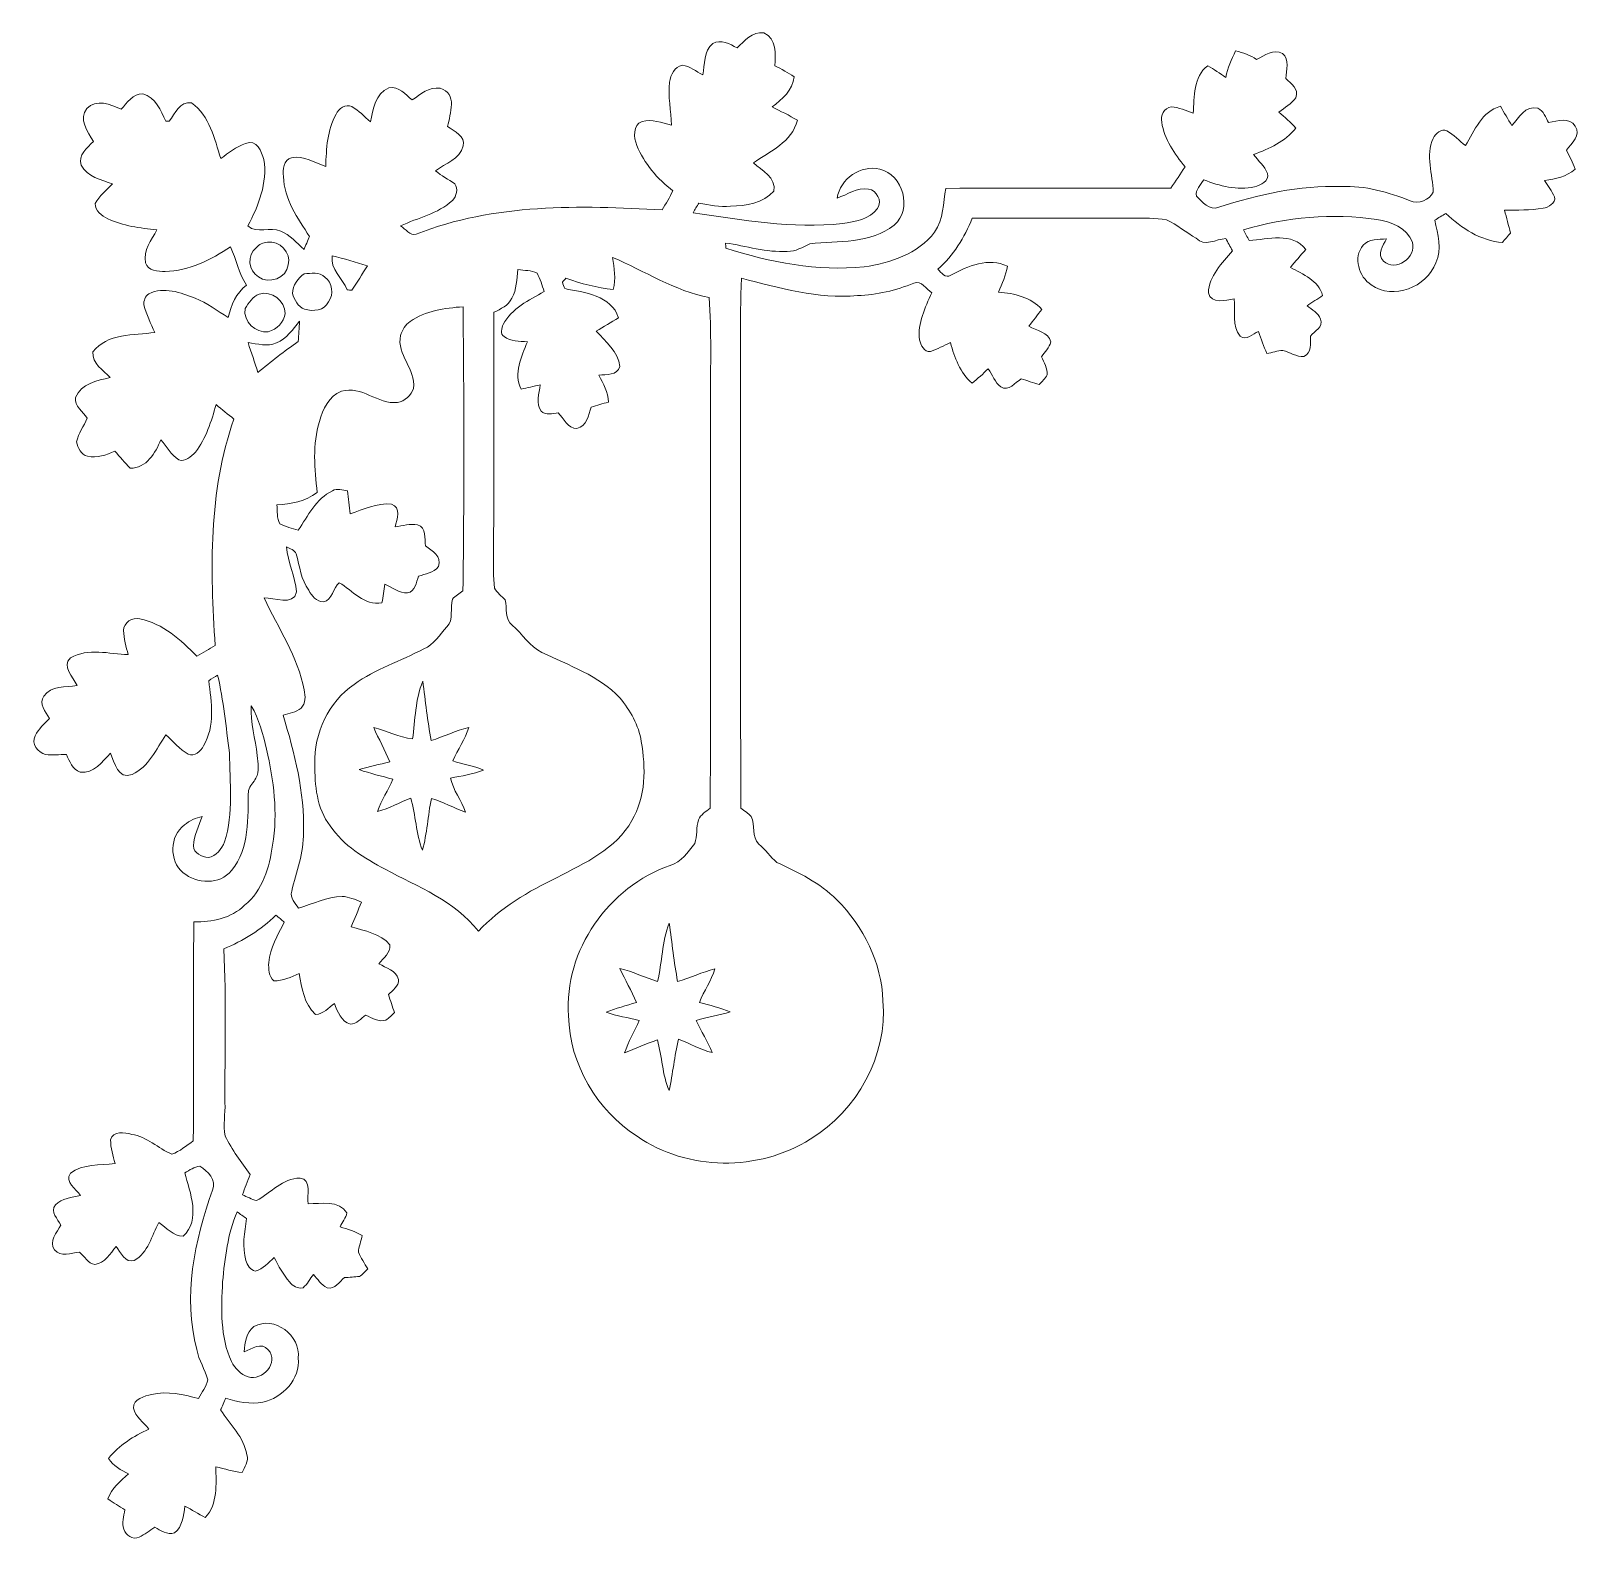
# Model space of a CAD drawing. Header units: centimetres. Extents: x -16.4 to 16.4, y -16 to 15.9.
import ezdxf

# ---------------------------------------------------------------- set-up
doc = ezdxf.new("R2010")
doc.units = ezdxf.units.CM
doc.header["$MEASUREMENT"] = 0
doc.layers.add('Layer 1', color=7, linetype='Continuous')

msp = doc.modelspace()

# ---------------------------------------------------------------- linework, layer by layer
at = {"layer": 'Layer 1', "color": 250, "lineweight": 9}
for points, knots in [([(-1.44852, 15.59086), (-1.2926, 15.73867), (-1.13243, 15.94857), (-0.88373, 15.9073), (-0.88373, 15.9073), (-0.59798, 15.78629), (-0.6449, 15.4628), (-0.64913, 15.21409), (-0.64913, 15.21409), (-0.50802, 15.1453), (-0.37467, 15.06345), (-0.24061, 14.98231), (-0.24061, 14.98231), (-0.26989, 14.69445), (-0.4925, 14.5043), (-0.71016, 14.34414), (-0.71016, 14.34414), (-0.52989, 14.25383), (-0.34574, 14.16846), (-0.17464, 14.06086), (-0.17464, 14.06086), (-0.2893, 13.59625), (-0.75214, 13.41034), (-1.10492, 13.15881), (-1.10492, 13.15881), (-0.93206, 13.00041), (-0.61491, 12.8473), (-0.66888, 12.56296), (-0.66888, 12.56296), (-0.89713, 12.30402), (-1.2619, 12.25675), (-1.58681, 12.24405), (-1.58681, 12.24405), (-1.81365, 12.21971), (-2.0359, 12.27298), (-2.25815, 12.31002), (-2.25815, 12.31002), (-2.29978, 12.24299), (-2.34105, 12.17561), (-2.37986, 12.10682), (-2.37986, 12.10682), (-1.33458, 11.95689), (-0.27942, 11.76039), (0.77997, 11.87857), (0.77997, 11.87857), (1.04174, 11.91914), (1.35536, 11.9643), (1.52222, 12.19819), (1.52222, 12.19819), (1.62664, 12.36541), (1.50458, 12.57461), (1.32749, 12.60847), (1.32749, 12.60847), (1.08654, 12.64516), (0.88581, 12.48641), (0.66638, 12.41762), (0.66638, 12.41762), (0.73235, 12.82402), (1.16309, 13.12564), (1.56808, 13.02934), (1.56808, 13.02934), (2.05915, 12.91292), (2.2687, 12.18443), (1.87323, 11.84682), (1.87323, 11.84682), (1.37194, 11.44431), (0.69072, 11.51521), (0.09029, 11.4503), (0.09029, 11.4503), (-0.06458, 11.38539), (-0.20886, 11.27744), (-0.38701, 11.29049), (-0.38701, 11.29049), (-0.82905, 11.26227), (-1.25732, 11.40585), (-1.69123, 11.46618), (-1.69123, 11.46618), (-1.69053, 11.43937), (-1.68876, 11.38504), (-1.68771, 11.35823), (-1.68771, 11.35823), (-0.74791, 11.0559), (0.24799, 10.86751), (1.23717, 10.96347), (1.23717, 10.96347), (1.78821, 11.04426), (2.38229, 11.22982), (2.7266, 11.69866), (2.7266, 11.69866), (2.91463, 11.96747), (2.9171, 12.30896), (2.96261, 12.62223), (2.96261, 12.62223), (4.54976, 12.62787), (6.13726, 12.62011), (7.7244, 12.62611), (7.7244, 12.62611), (7.82389, 12.77534), (7.92655, 12.9228), (8.02286, 13.07414), (8.02286, 13.07414), (7.80519, 13.35671), (7.57977, 13.65763), (7.53249, 14.02099), (7.53249, 14.02099), (7.49863, 14.15752), (7.57941, 14.33003), (7.73075, 14.34414), (7.73075, 14.34414), (7.89409, 14.34096), (8.04155, 14.25947), (8.19502, 14.21291), (8.19502, 14.21291), (8.22253, 14.5551), (8.19643, 14.98161), (8.50334, 15.21479), (8.50334, 15.21479), (8.63634, 15.14071), (8.76123, 15.05463), (8.88646, 14.9675), (8.88646, 14.9675), (8.92279, 15.16541), (9.00569, 15.34814), (9.0939, 15.52736), (9.0939, 15.52736), (9.25053, 15.49243), (9.40186, 15.43457), (9.53804, 15.34956), (9.53804, 15.34956), (9.7049, 15.42364), (9.89752, 15.57921), (10.08096, 15.47162), (10.08096, 15.47162), (10.245, 15.34885), (10.15892, 15.11496), (10.15575, 14.94598), (10.15575, 14.94598), (10.2644, 14.83344), (10.43832, 14.72972), (10.36636, 14.53852), (10.36636, 14.53852), (10.27535, 14.40976), (10.12929, 14.3332), (10.00865, 14.23548), (10.00865, 14.23548), (10.12964, 14.12471), (10.25841, 14.02029), (10.3653, 13.89505), (10.3653, 13.89505), (10.14093, 13.61318), (9.80438, 13.45937), (9.47454, 13.33661), (9.47454, 13.33661), (9.57014, 13.2022), (9.70914, 13.09389), (9.76664, 12.9355), (9.76664, 12.9355), (9.80791, 12.7704), (9.61882, 12.69279), (9.49253, 12.65645), (9.49253, 12.65645), (9.12846, 12.57319), (8.75628, 12.66844), (8.41867, 12.80567), (8.41867, 12.80567), (8.36329, 12.69561), (8.23629, 12.59366), (8.26381, 12.45854), (8.26381, 12.45854), (8.39045, 12.33472), (8.53333, 12.14492), (8.73936, 12.22253), (8.73936, 12.22253), (9.57438, 12.49206), (10.44326, 12.69032), (11.32628, 12.66209), (11.32628, 12.66209), (11.82934, 12.68009), (12.32111, 12.54497), (12.78395, 12.35835), (12.78395, 12.35835), (12.95293, 12.27968), (13.19494, 12.37705), (13.27326, 12.54109), (13.27326, 12.54109), (13.26691, 12.91362), (13.09616, 13.32179), (13.27043, 13.67915), (13.27043, 13.67915), (13.32018, 13.78111), (13.44118, 13.89399), (13.56112, 13.83826), (13.56112, 13.83826), (13.70823, 13.75817), (13.82676, 13.63506), (13.95165, 13.52499), (13.95165, 13.52499), (14.14568, 13.84143), (14.29843, 14.25101), (14.69142, 14.3586), (14.69142, 14.3586), (14.77115, 14.22314), (14.85088, 14.08591), (14.93413, 13.95185), (14.93413, 13.95185), (15.08512, 14.11095), (15.21318, 14.3833), (15.48447, 14.31556), (15.48447, 14.31556), (15.60512, 14.25982), (15.64921, 14.11871), (15.71271, 14.01112), (15.71271, 14.01112), (15.90039, 14.04322), (16.14769, 14.136), (16.27293, 13.93774), (16.27293, 13.93774), (16.41721, 13.74936), (16.18544, 13.57226), (16.08948, 13.42833), (16.08948, 13.42833), (16.15651, 13.29851), (16.21683, 13.16621), (16.27081, 13.03004), (16.27081, 13.03004), (16.09513, 12.86212), (15.85735, 12.82296), (15.62805, 12.7898), (15.62805, 12.7898), (15.69931, 12.67515), (15.77621, 12.56437), (15.83513, 12.44231), (15.83513, 12.44231), (15.87288, 12.30967), (15.69966, 12.21795), (15.59524, 12.20278), (15.59524, 12.20278), (15.32536, 12.15268), (15.0502, 12.16644), (14.77785, 12.16009), (14.77785, 12.16009), (14.82195, 11.99958), (14.86675, 11.83906), (14.90238, 11.67643), (14.90238, 11.67643), (14.86076, 11.62704), (14.77785, 11.52897), (14.73623, 11.47958), (14.73623, 11.47958), (14.26915, 11.51063), (13.86945, 11.78121), (13.5389, 12.09342), (13.5389, 12.09342), (13.46023, 12.04544), (13.38191, 11.99711), (13.30324, 11.94913), (13.30324, 11.94913), (13.36357, 11.65244), (13.4754, 11.33706), (13.32511, 11.04743), (13.32511, 11.04743), (13.13391, 10.52955), (12.42835, 10.25403), (11.96198, 10.57964), (11.96198, 10.57964), (11.69951, 10.75145), (11.56969, 11.16349), (11.79088, 11.4182), (11.79088, 11.4182), (11.91189, 11.56354), (12.11438, 11.54203), (12.28477, 11.55367), (12.28477, 11.55367), (12.21034, 11.41185), (12.07346, 11.23052), (12.21986, 11.08412), (12.21986, 11.08412), (12.47245, 10.84423), (12.92506, 11.16244), (12.83193, 11.48382), (12.83193, 11.48382), (12.71058, 11.79144), (12.38285, 11.92408), (12.07875, 11.96395), (12.07875, 11.96395), (11.13895, 12.09977), (10.1681, 12.02286), (9.2611, 11.74276), (9.2611, 11.74276), (9.29886, 11.66761), (9.33801, 11.59388), (9.37858, 11.51945), (9.37858, 11.51945), (9.78039, 11.54379), (10.28945, 11.70783), (10.57451, 11.33142), (10.57451, 11.33142), (10.46972, 11.2023), (10.35507, 11.08165), (10.25135, 10.95148), (10.25135, 10.95148), (10.51383, 10.80331), (10.85038, 10.68019), (10.93293, 10.35422), (10.93293, 10.35422), (10.82251, 10.28331), (10.71244, 10.21311), (10.60379, 10.14044), (10.60379, 10.14044), (10.7068, 10.05754), (10.83627, 9.98838), (10.88883, 9.85963), (10.88883, 9.85963), (10.95304, 9.68359), (10.75936, 9.61162), (10.67858, 9.49837), (10.67858, 9.49837), (10.67505, 9.34951), (10.70151, 9.14313), (10.53852, 9.06693), (10.53852, 9.06693), (10.37482, 9.05776), (10.239, 9.15336), (10.08978, 9.19782), (10.08978, 9.19782), (9.97655, 9.19288), (9.86541, 9.14419), (9.7557, 9.1276), (9.7557, 9.1276), (9.68902, 9.28072), (9.62588, 9.43453), (9.57649, 9.59363), (9.57649, 9.59363), (9.45654, 9.54777), (9.31473, 9.39114), (9.1902, 9.50015), (9.1902, 9.50015), (8.99758, 9.70934), (9.10165, 10.03319), (9.06002, 10.2879), (9.06002, 10.2879), (8.88469, 10.25968), (8.57989, 10.16231), (8.5171, 10.41243), (8.5171, 10.41243), (8.52415, 10.76803), (8.81237, 11.04567), (9.02369, 11.30355), (9.02369, 11.30355), (8.97677, 11.39033), (8.93055, 11.47676), (8.88505, 11.56319), (8.88505, 11.56319), (8.68008, 11.54767), (8.4356, 11.37939), (8.25816, 11.56637), (8.25816, 11.56637), (8.04579, 11.69125), (7.85493, 11.85423), (7.63092, 11.95795), (7.63092, 11.95795), (7.39562, 12.00134), (7.15396, 11.98829), (6.91619, 11.99288), (6.91619, 11.99288), (5.78589, 11.98617), (4.65559, 11.99005), (3.52529, 11.98935), (3.52529, 11.98935), (3.35878, 11.5833), (3.12842, 11.19983), (2.79292, 10.91091), (2.79292, 10.91091), (2.87124, 10.84141), (2.95767, 10.70665), (3.07338, 10.79026), (3.07338, 10.79026), (3.43075, 10.97899), (3.87384, 11.17408), (4.26683, 10.97476), (4.26683, 10.97476), (4.23684, 10.78285), (4.1557, 10.60681), (4.08127, 10.42972), (4.08127, 10.42972), (4.41076, 10.40114), (4.76919, 10.32106), (4.99637, 10.06212), (4.99637, 10.06212), (4.9043, 9.94465), (4.81152, 9.82788), (4.72191, 9.70863), (4.72191, 9.70863), (4.87008, 9.61233), (5.14489, 9.58693), (5.18299, 9.37632), (5.18299, 9.37632), (5.16077, 9.25285), (5.05247, 9.16536), (4.98897, 9.06164), (4.98897, 9.06164), (5.04823, 8.94135), (5.10785, 8.81823), (5.11032, 8.67994), (5.11032, 8.67994), (5.06905, 8.60127), (5.00131, 8.5413), (4.94099, 8.4778), (4.94099, 8.4778), (4.81222, 8.51378), (4.68628, 8.55364), (4.56034, 8.59668), (4.56034, 8.59668), (4.4351, 8.52047), (4.29188, 8.32011), (4.12748, 8.42276), (4.12748, 8.42276), (4.00507, 8.52188), (3.94686, 8.67888), (3.8629, 8.80906), (3.8629, 8.80906), (3.75213, 8.70252), (3.63994, 8.59774), (3.52, 8.50213), (3.52, 8.50213), (3.26459, 8.72298), (3.15205, 9.04506), (3.06174, 9.36009), (3.06174, 9.36009), (2.92098, 9.30153), (2.78799, 9.22427), (2.6437, 9.17559), (2.6437, 9.17559), (2.50435, 9.15265), (2.43838, 9.31176), (2.40663, 9.41971), (2.40663, 9.41971), (2.36924, 9.77179), (2.52587, 10.10304), (2.66804, 10.41384), (2.66804, 10.41384), (2.5548, 10.48934), (2.44932, 10.68442), (2.28845, 10.61739), (2.28845, 10.61739), (1.9071, 10.46852), (1.50811, 10.36516), (1.09712, 10.35422), (1.09712, 10.35422), (0.26033, 10.28402), (-0.55705, 10.51508), (-1.35892, 10.72111), (-1.35892, 10.72111), (-1.38926, 9.82717), (-1.3688, 8.93217), (-1.37409, 8.03788), (-1.37409, 8.03788), (-1.37021, 5.19732), (-1.38185, 2.3564), (-1.36809, -0.48418), (-1.36809, -0.48418), (-1.29224, -0.53815), (-1.21005, -0.58754), (-1.14866, -0.65916), (-1.14866, -0.65916), (-1.06294, -0.84084), (-1.14619, -1.09096), (-0.98744, -1.23983), (-0.98744, -1.23983), (-0.84951, -1.35801), (-0.7465, -1.51464), (-0.60538, -1.62894), (-0.60538, -1.62894), (-0.15418, -1.83849), (0.3009, -2.06357), (0.66038, -2.41634), (0.66038, -2.41634), (1.22024, -2.98502), (1.61182, -3.74632), (1.63581, -4.55488), (1.63581, -4.55488), (1.73565, -5.71587), (1.09007, -6.88251), (0.09947, -7.47623), (0.09947, -7.47623), (-0.99097, -8.17191), (-2.49804, -8.15568), (-3.56448, -7.41803), (-3.56448, -7.41803), (-4.41327, -6.86734), (-4.9957, -5.89332), (-5.01052, -4.8745), (-5.01052, -4.8745), (-5.11988, -3.48879), (-4.15997, -2.1387), (-2.86069, -1.6928), (-2.86069, -1.6928), (-2.62892, -1.62295), (-2.48569, -1.40987), (-2.34458, -1.22889), (-2.34458, -1.22889), (-2.29025, -1.06767), (-2.31353, -0.88952), (-2.26591, -0.72619), (-2.26591, -0.72619), (-2.21758, -0.61647), (-2.10786, -0.55368), (-2.01861, -0.481), (-2.01861, -0.481), (-1.99674, 2.39379), (-2.01508, 5.26893), (-2.00909, 8.14372), (-2.00909, 8.14372), (-2.01438, 8.86797), (-1.98686, 9.59363), (-2.03731, 10.31683), (-2.03731, 10.31683), (-2.77638, 10.45229), (-3.40291, 10.8781), (-4.08342, 11.16314), (-4.08342, 11.16314), (-4.04814, 10.93842), (-4.00334, 10.70594), (-4.07107, 10.48298), (-4.07107, 10.48298), (-4.41186, 10.52108), (-4.74488, 10.60716), (-5.06661, 10.72323), (-5.06661, 10.72323), (-5.09236, 10.69571), (-5.11776, 10.66819), (-5.14316, 10.64033), (-5.14316, 10.64033), (-5.12623, 10.59446), (-5.1093, 10.5479), (-5.09272, 10.50168), (-5.09272, 10.50168), (-4.67961, 10.42478), (-4.10459, 10.35775), (-3.95571, 9.88503), (-3.95571, 9.88503), (-4.11235, 9.79119), (-4.26933, 9.6984), (-4.42667, 9.60526), (-4.42667, 9.60526), (-4.23406, 9.38444), (-3.96312, 9.16959), (-3.92855, 8.8588), (-3.92855, 8.8588), (-3.97794, 8.66089), (-4.21642, 8.69193), (-4.3727, 8.67112), (-4.3727, 8.67112), (-4.27815, 8.49367), (-4.16915, 8.3127), (-4.1695, 8.10456), (-4.1695, 8.10456), (-4.2905, 8.06822), (-4.4115, 8.03224), (-4.53356, 7.99943), (-4.53356, 7.99943), (-4.58578, 7.82939), (-4.62776, 7.59021), (-4.83554, 7.54682), (-4.83554, 7.54682), (-5.02675, 7.54294), (-5.11706, 7.75778), (-5.22889, 7.87702), (-5.22889, 7.87702), (-5.34883, 7.85938), (-5.49206, 7.8174), (-5.5926, 7.91159), (-5.5926, 7.91159), (-5.7189, 8.06857), (-5.62753, 8.2873), (-5.61342, 8.46757), (-5.61342, 8.46757), (-5.74783, 8.43793), (-5.88188, 8.40547), (-6.01629, 8.37689), (-6.01629, 8.37689), (-6.18315, 8.71204), (-6.00818, 9.05988), (-5.884, 9.3795), (-5.884, 9.3795), (-6.05051, 9.39326), (-6.23678, 9.38373), (-6.37612, 9.49096), (-6.37612, 9.49096), (-6.46467, 9.54107), (-6.42657, 9.66454), (-6.39658, 9.74392), (-6.39658, 9.74392), (-6.21526, 10.08787), (-5.85119, 10.25756), (-5.52805, 10.44242), (-5.52805, 10.44242), (-5.57496, 10.57189), (-5.6106, 10.70841), (-5.67586, 10.828), (-5.67586, 10.828), (-5.79686, 10.89574), (-5.9475, 10.88304), (-6.08191, 10.90632), (-6.08191, 10.90632), (-6.11648, 10.70488), (-6.10096, 10.48016), (-6.21173, 10.29884), (-6.21173, 10.29884), (-6.28722, 10.14432), (-6.44738, 10.07481), (-6.59096, 10.00215), (-6.59096, 10.00215), (-6.60296, 8.30106), (-6.58779, 6.59961), (-6.59908, 4.89816), (-6.59908, 4.89816), (-6.59696, 4.6558), (-6.6079, 4.41097), (-6.57862, 4.16932), (-6.57862, 4.16932), (-6.5257, 4.06878), (-6.42516, 4.00563), (-6.35108, 3.92167), (-6.35108, 3.92167), (-6.31156, 3.74634), (-6.36166, 3.51492), (-6.20291, 3.38721), (-6.20291, 3.38721), (-5.98419, 3.20377), (-5.84378, 2.93566), (-5.57567, 2.81077), (-5.57567, 2.81077), (-5.00593, 2.53172), (-4.37517, 2.325), (-3.92749, 1.85228), (-3.92749, 1.85228), (-3.71406, 1.5817), (-3.52356, 1.27372), (-3.47558, 0.92588), (-3.47558, 0.92588), (-3.37716, 0.37096), (-3.37681, -0.24429), (-3.67455, -0.74171), (-3.67455, -0.74171), (-4.00828, -1.34743), (-4.66797, -1.64341), (-5.255, -1.94503), (-5.255, -1.94503), (-5.8646, -2.23607), (-6.45126, -2.59132), (-6.91975, -3.0838), (-6.91975, -3.0838), (-7.41541, -2.43963), (-8.1954, -2.14365), (-8.89037, -1.77358), (-8.89037, -1.77358), (-9.32605, -1.53793), (-9.77408, -1.27475), (-10.05489, -0.85424), (-10.05489, -0.85424), (-10.33676, -0.48594), (-10.38474, 0.00477), (-10.37415, 0.45316), (-10.37415, 0.45316), (-10.40238, 1.10404), (-10.08699, 1.76444), (-9.5476, 2.13415), (-9.5476, 2.13415), (-9.10063, 2.46541), (-8.56193, 2.62698), (-8.07581, 2.88698), (-8.07581, 2.88698), (-7.85885, 2.97552), (-7.7382, 3.18648), (-7.58615, 3.35123), (-7.58615, 3.35123), (-7.43058, 3.50716), (-7.52865, 3.74775), (-7.46797, 3.9379), (-7.46797, 3.9379), (-7.40306, 4.0081), (-7.31945, 4.05784), (-7.24466, 4.11641), (-7.24466, 4.11641), (-7.21926, 6.11701), (-7.22314, 8.11867), (-7.2429, 10.11962), (-7.2429, 10.11962), (-7.6306, 10.08893), (-8.03947, 10.04131), (-8.36332, 9.80565), (-8.36332, 9.80565), (-8.46668, 9.74039), (-8.52807, 9.62609), (-8.56652, 9.51355), (-8.56652, 9.51355), (-8.65048, 9.10257), (-8.24232, 8.80235), (-8.29171, 8.39419), (-8.29171, 8.39419), (-8.34039, 8.24849), (-8.47445, 8.12079), (-8.62931, 8.09539), (-8.62931, 8.09539), (-9.05088, 8.04706), (-9.38708, 8.46616), (-9.81712, 8.3321), (-9.81712, 8.3321), (-10.08029, 8.23297), (-10.20553, 7.94863), (-10.2789, 7.69675), (-10.2789, 7.69675), (-10.43448, 7.2085), (-10.38191, 6.69098), (-10.32829, 6.19074), (-10.32829, 6.19074), (-10.57735, 6.00694), (-10.87863, 5.94556), (-11.18201, 5.93286), (-11.18201, 5.93286), (-11.16155, 5.80445), (-11.19119, 5.6457), (-11.11499, 5.53069), (-11.11499, 5.53069), (-10.99469, 5.4679), (-10.85746, 5.43685), (-10.72799, 5.39239), (-10.72799, 5.39239), (-10.52691, 5.69932), (-10.3484, 6.05563), (-10.00691, 6.2306), (-10.00691, 6.2306), (-9.90708, 6.28634), (-9.79172, 6.24507), (-9.6873, 6.22778), (-9.6873, 6.22778), (-9.66719, 6.06656), (-9.64531, 5.90464), (-9.63226, 5.74236), (-9.63226, 5.74236), (-9.34722, 5.83337), (-9.06464, 5.97484), (-8.75737, 5.94662), (-8.75737, 5.94662), (-8.53795, 5.88029), (-8.64343, 5.62277), (-8.678, 5.46684), (-8.678, 5.46684), (-8.52207, 5.49012), (-8.36191, 5.53457), (-8.20457, 5.51023), (-8.20457, 5.51023), (-8.02218, 5.44779), (-8.05146, 5.2139), (-8.03771, 5.06396), (-8.03771, 5.06396), (-7.89801, 4.95708), (-7.68563, 4.84807), (-7.76536, 4.62617), (-7.76536, 4.62617), (-7.86449, 4.49458), (-8.03912, 4.47448), (-8.18376, 4.42015), (-8.18376, 4.42015), (-8.23703, 4.30232), (-8.24867, 4.09101), (-8.41588, 4.0709), (-8.41588, 4.0709), (-8.59333, 4.05432), (-8.7422, 4.18767), (-8.89637, 4.25399), (-8.89637, 4.25399), (-8.91612, 4.12205), (-8.93482, 3.9887), (-8.9581, 3.85676), (-8.9581, 3.85676), (-9.33734, 3.79185), (-9.57476, 4.1217), (-9.86368, 4.28327), (-9.86368, 4.28327), (-9.99245, 4.18696), (-9.99845, 3.91532), (-10.196, 3.87863), (-10.196, 3.87863), (-10.33993, 3.88251), (-10.4433, 4.00881), (-10.50539, 4.12522), (-10.50539, 4.12522), (-10.67049, 4.34994), (-10.69659, 4.63323), (-10.77315, 4.89216), (-10.77315, 4.89216), (-10.7996, 4.98318), (-10.90826, 5.0001), (-10.97952, 5.04209), (-10.97952, 5.04209), (-10.94812, 4.71648), (-10.78867, 4.4159), (-10.76538, 4.0903), (-10.76538, 4.0903), (-10.825, 3.78197), (-11.25151, 3.97812), (-11.44977, 3.9633), (-11.44977, 3.9633), (-11.1545, 3.32195), (-10.73469, 2.72363), (-10.60311, 2.01702), (-10.60311, 2.01702), (-10.57383, 1.88967), (-10.56853, 1.73339), (-10.67013, 1.63567), (-10.67013, 1.63567), (-10.77456, 1.54395), (-10.91814, 1.52455), (-11.0469, 1.48609), (-11.0469, 1.48609), (-10.80948, 0.68035), (-10.59041, -0.14551), (-10.61898, -0.99358), (-10.61898, -0.99358), (-10.60628, -1.42327), (-10.77068, -1.82685), (-10.86628, -2.23854), (-10.86628, -2.23854), (-10.91073, -2.38565), (-10.79008, -2.48725), (-10.72058, -2.59626), (-10.72058, -2.59626), (-10.41755, -2.50172), (-10.12262, -2.36413), (-9.80124, -2.34755), (-9.80124, -2.34755), (-9.65837, -2.3546), (-9.52325, -2.41282), (-9.39202, -2.46573), (-9.39202, -2.46573), (-9.4594, -2.64106), (-9.53701, -2.81322), (-9.60827, -2.98749), (-9.60827, -2.98749), (-9.32852, -3.07569), (-8.98985, -3.13001), (-8.79089, -3.36884), (-8.79089, -3.36884), (-8.77113, -3.54417), (-8.92882, -3.64648), (-9.02196, -3.77101), (-9.02196, -3.77101), (-8.8745, -3.86203), (-8.65471, -3.91142), (-8.6085, -4.10156), (-8.6085, -4.10156), (-8.59721, -4.24444), (-8.73656, -4.33157), (-8.82299, -4.42399), (-8.82299, -4.42399), (-8.77925, -4.55065), (-8.73444, -4.67624), (-8.69423, -4.80465), (-8.69423, -4.80465), (-8.75208, -4.85898), (-8.80711, -4.91824), (-8.8752, -4.96022), (-8.8752, -4.96022), (-9.03289, -5.01138), (-9.17083, -4.92071), (-9.30312, -4.85438), (-9.30312, -4.85438), (-9.40225, -4.92847), (-9.49362, -5.04313), (-9.62556, -5.0477), (-9.62556, -5.0477), (-9.81712, -4.9955), (-9.90284, -4.78101), (-9.9614, -4.61309), (-9.9614, -4.61309), (-10.09017, -4.69493), (-10.19776, -4.83816), (-10.36216, -4.84099), (-10.36216, -4.84099), (-10.60593, -4.6212), (-10.65496, -4.28465), (-10.70612, -3.97915), (-10.70612, -3.97915), (-10.88004, -4.04723), (-11.05255, -4.13402), (-11.24481, -4.13225), (-11.24481, -4.13225), (-11.351, -4.03665), (-11.35805, -3.87789), (-11.35382, -3.74632), (-11.35382, -3.74632), (-11.32595, -3.43587), (-11.16649, -3.16176), (-11.02362, -2.89295), (-11.02362, -2.89295), (-11.08253, -2.84179), (-11.1418, -2.79135), (-11.20248, -2.74266), (-11.20248, -2.74266), (-11.51504, -3.05522), (-11.89498, -3.28876), (-12.30279, -3.45563), (-12.30279, -3.45563), (-12.24846, -4.53865), (-12.28092, -5.62415), (-12.27915, -6.70824), (-12.27915, -6.70824), (-12.26504, -6.94107), (-12.32466, -7.18378), (-12.27175, -7.41415), (-12.27175, -7.41415), (-12.12711, -7.70342), (-11.93661, -7.96871), (-11.74399, -8.22871), (-11.74399, -8.22871), (-11.79973, -8.37088), (-11.85688, -8.51234), (-11.90838, -8.65628), (-11.90838, -8.65628), (-11.8089, -8.69473), (-11.71541, -8.75505), (-11.60993, -8.77728), (-11.60993, -8.77728), (-11.30831, -8.615), (-11.05572, -8.30385), (-10.69095, -8.30279), (-10.69095, -8.30279), (-10.42954, -8.33384), (-10.54878, -8.6732), (-10.5202, -8.84606), (-10.5202, -8.84606), (-10.2528, -8.84254), (-9.86439, -8.7667), (-9.69788, -9.03763), (-9.69788, -9.03763), (-9.72469, -9.14523), (-9.79278, -9.23554), (-9.84534, -9.33149), (-9.84534, -9.33149), (-9.68518, -9.38265), (-9.52255, -9.43168), (-9.37615, -9.5167), (-9.37615, -9.5167), (-9.39555, -9.63382), (-9.45164, -9.74954), (-9.45587, -9.87054), (-9.45587, -9.87054), (-9.40472, -9.9933), (-9.32711, -10.10443), (-9.25973, -10.21942), (-9.25973, -10.21942), (-9.31441, -10.27729), (-9.36415, -10.34397), (-9.43612, -10.38171), (-9.43612, -10.38171), (-9.54019, -10.3923), (-9.6432, -10.40112), (-9.74762, -10.40394), (-9.74762, -10.40394), (-9.86298, -10.4886), (-9.9413, -10.66782), (-10.11839, -10.62054), (-10.11839, -10.62054), (-10.24221, -10.55987), (-10.31877, -10.43922), (-10.40837, -10.33973), (-10.40837, -10.33973), (-10.48105, -10.43216), (-10.53361, -10.5454), (-10.6278, -10.61984), (-10.6278, -10.61984), (-10.74528, -10.64947), (-10.84652, -10.58209), (-10.9139, -10.49813), (-10.9139, -10.49813), (-11.04055, -10.33762), (-11.14815, -10.16405), (-11.23493, -9.97918), (-11.23493, -9.97918), (-11.36123, -10.08503), (-11.47094, -10.23072), (-11.63816, -10.27165), (-11.63816, -10.27165), (-11.73799, -10.23777), (-11.80608, -10.14322), (-11.83571, -10.04552), (-11.83571, -10.04552), (-11.92038, -9.75412), (-11.86358, -9.45037), (-11.82125, -9.15757), (-11.82125, -9.15757), (-11.88828, -9.11065), (-11.95495, -9.06232), (-12.02163, -9.0154), (-12.02163, -9.0154), (-12.22165, -9.48248), (-12.27951, -9.99577), (-12.3289, -10.49742), (-12.3289, -10.49742), (-12.35359, -11.06081), (-12.38499, -11.65736), (-12.14016, -12.183), (-12.14016, -12.183), (-12.06149, -12.32164), (-11.94507, -12.4571), (-11.78597, -12.50297), (-11.78597, -12.50297), (-11.48858, -12.59927), (-11.12169, -12.1964), (-11.3637, -11.93535), (-11.3637, -11.93535), (-11.5034, -11.75543), (-11.71436, -11.91524), (-11.87205, -11.9738), (-11.87205, -11.9738), (-11.85123, -11.7833), (-11.83395, -11.56493), (-11.66673, -11.44287), (-11.66673, -11.44287), (-11.23458, -11.19522), (-10.67013, -11.63584), (-10.72799, -12.1068), (-10.72799, -12.1068), (-10.68283, -12.55482), (-11.0596, -12.94817), (-11.47835, -13.04166), (-11.47835, -13.04166), (-11.74364, -13.08928), (-12.01034, -13.03143), (-12.26434, -12.95805), (-12.26434, -12.95805), (-12.29115, -13.01908), (-12.34442, -13.14149), (-12.37123, -13.20288), (-12.37123, -13.20288), (-12.1765, -13.51403), (-11.87593, -13.77367), (-11.81419, -14.15538), (-11.81419, -14.15538), (-11.77327, -14.28837), (-11.8597, -14.41361), (-11.91332, -14.52897), (-11.91332, -14.52897), (-12.10312, -14.50639), (-12.28621, -14.45347), (-12.46965, -14.40338), (-12.46965, -14.40338), (-12.47142, -14.77062), (-12.41991, -15.18443), (-12.69367, -15.47865), (-12.69367, -15.47865), (-12.83831, -15.40068), (-12.98048, -15.31813), (-13.12335, -15.23735), (-13.12335, -15.23735), (-13.1544, -15.43314), (-13.17486, -15.67303), (-13.34454, -15.80567), (-13.34454, -15.80567), (-13.50153, -15.84271), (-13.63664, -15.75981), (-13.76188, -15.68255), (-13.76188, -15.68255), (-13.87053, -15.75487), (-13.97425, -15.83672), (-14.09173, -15.89563), (-14.09173, -15.89563), (-14.23037, -15.95313), (-14.37395, -15.85612), (-14.41628, -15.72771), (-14.41628, -15.72771), (-14.46849, -15.5933), (-14.41628, -15.45078), (-14.39441, -15.31602), (-14.39441, -15.31602), (-14.51612, -15.24264), (-14.63465, -15.16362), (-14.75318, -15.08636), (-14.75318, -15.08636), (-14.67804, -14.85846), (-14.49001, -14.70571), (-14.31539, -14.55507), (-14.31539, -14.55507), (-14.47872, -14.47887), (-14.6403, -14.38574), (-14.73766, -14.22805), (-14.73766, -14.22805), (-14.51541, -13.9483), (-14.2085, -13.75638), (-13.88641, -13.61069), (-13.88641, -13.61069), (-13.99542, -13.46464), (-14.17286, -13.34998), (-14.21379, -13.16337), (-14.21379, -13.16337), (-14.21167, -12.96898), (-13.98131, -12.9069), (-13.82855, -12.88079), (-13.82855, -12.88079), (-13.49553, -12.79224), (-13.16145, -12.88079), (-12.83866, -12.96087), (-12.83866, -12.96087), (-12.7741, -12.83034), (-12.66333, -12.71287), (-12.64357, -12.56611), (-12.64357, -12.56611), (-12.70143, -12.3481), (-12.82878, -12.15266), (-12.87429, -11.9297), (-12.87429, -11.9297), (-13.16674, -10.80822), (-12.92721, -9.62395), (-12.5395, -8.55538), (-12.5395, -8.55538), (-12.44602, -8.34477), (-12.64816, -8.15427), (-12.80973, -8.05266), (-12.80973, -8.05266), (-12.92756, -8.06078), (-13.02634, -8.13522), (-13.12829, -8.18814), (-13.12829, -8.18814), (-13.01716, -8.61464), (-12.77975, -9.17451), (-13.16463, -9.53328), (-13.16463, -9.53328), (-13.36959, -9.52305), (-13.51635, -9.34948), (-13.67862, -9.24436), (-13.67862, -9.24436), (-13.82467, -9.52058), (-13.90299, -9.88006), (-14.19474, -10.04445), (-14.19474, -10.04445), (-14.38771, -10.10478), (-14.4879, -9.87407), (-14.58103, -9.74776), (-14.58103, -9.74776), (-14.69956, -9.89911), (-14.81774, -10.09914), (-15.02694, -10.13088), (-15.02694, -10.13088), (-15.17334, -10.10972), (-15.24884, -9.95203), (-15.35749, -9.86772), (-15.35749, -9.86772), (-15.53071, -9.88571), (-15.75225, -9.98202), (-15.88207, -9.8215), (-15.88207, -9.8215), (-16.0126, -9.643), (-15.82669, -9.44932), (-15.74872, -9.29551), (-15.74872, -9.29551), (-15.81363, -9.17062), (-15.97732, -9.01576), (-15.86373, -8.87006), (-15.86373, -8.87006), (-15.72579, -8.73317), (-15.51906, -8.70778), (-15.33633, -8.66862), (-15.33633, -8.66862), (-15.43299, -8.53457), (-15.66441, -8.38287), (-15.54764, -8.19908), (-15.54764, -8.19908), (-15.27671, -7.99588), (-14.92075, -8.03292), (-14.6029, -7.99482), (-14.6029, -7.99482), (-14.6403, -7.82937), (-14.69921, -7.66568), (-14.69603, -7.49423), (-14.69603, -7.49423), (-14.64806, -7.30232), (-14.39335, -7.3316), (-14.25012, -7.37816), (-14.25012, -7.37816), (-13.92839, -7.42649), (-13.69415, -7.67555), (-13.4024, -7.79409), (-13.4024, -7.79409), (-13.22918, -7.7454), (-13.09689, -7.60958), (-12.94696, -7.51716), (-12.94696, -7.51716), (-12.93708, -5.9734), (-12.9586, -4.42965), (-12.93567, -2.88589), (-12.93567, -2.88589), (-12.55256, -2.89577), (-12.14616, -2.80828), (-11.86217, -2.53417), (-11.86217, -2.53417), (-11.47835, -2.22937), (-11.33618, -1.72525), (-11.27091, -1.26064), (-11.27091, -1.26064), (-11.15485, -0.58472), (-11.24834, 0.10355), (-11.39756, 0.76608), (-11.39756, 0.76608), (-11.47341, 1.08146), (-11.55596, 1.40319), (-11.72247, 1.68471), (-11.72247, 1.68471), (-11.74505, 1.3277), (-11.6311, 0.98339), (-11.59653, 0.63131), (-11.59653, 0.63131), (-11.58206, 0.47326), (-11.53938, 0.29899), (-11.6251, 0.15329), (-11.6251, 0.15329), (-11.6692, 0.06227), (-11.7514, -0.00899), (-11.78315, -0.106), (-11.78315, -0.106), (-11.7962, -0.6768), (-11.74787, -1.32802), (-12.14122, -1.79757), (-12.14122, -1.79757), (-12.38075, -2.11684), (-12.87782, -2.07627), (-13.16463, -1.84625), (-13.16463, -1.84625), (-13.46202, -1.59296), (-13.45073, -1.06979), (-13.13535, -0.83731), (-13.13535, -0.83731), (-13.02881, -0.74206), (-12.8951, -0.6895), (-12.75858, -0.65422), (-12.75858, -0.65422), (-12.8242, -0.86024), (-12.9392, -1.05356), (-12.9452, -1.27511), (-12.9452, -1.27511), (-12.94731, -1.43456), (-12.76528, -1.51641), (-12.6284, -1.52452), (-12.6284, -1.52452), (-12.46366, -1.49842), (-12.34512, -1.34249), (-12.28691, -1.19432), (-12.28691, -1.19432), (-12.09677, -0.58649), (-12.17403, 0.06333), (-12.1839, 0.68882), (-12.1839, 0.68882), (-12.25728, 1.23774), (-12.30561, 1.79301), (-12.43402, 2.33241), (-12.43402, 2.33241), (-12.49611, 2.29254), (-12.5582, 2.25268), (-12.62029, 2.21282), (-12.62029, 2.21282), (-12.56561, 1.76056), (-12.48341, 1.25113), (-12.73036, 0.83804), (-12.73036, 0.83804), (-12.78468, 0.72798), (-12.92086, 0.59286), (-13.05421, 0.65918), (-13.05421, 0.65918), (-13.23836, 0.76396), (-13.37418, 0.92976), (-13.52728, 1.07193), (-13.52728, 1.07193), (-13.72836, 0.77101), (-13.89311, 0.38684), (-14.23954, 0.23055), (-14.23954, 0.23055), (-14.54328, 0.11484), (-14.61278, 0.48526), (-14.69921, 0.68141), (-14.69921, 0.68141), (-14.87525, 0.50184), (-15.04775, 0.23972), (-15.34021, 0.27959), (-15.34021, 0.27959), (-15.50425, 0.33498), (-15.55928, 0.51384), (-15.63125, 0.65319), (-15.63125, 0.65319), (-15.778, 0.64789), (-15.92441, 0.64437), (-16.07116, 0.65036), (-16.07116, 0.65036), (-16.23025, 0.69234), (-16.37914, 0.88531), (-16.29447, 1.049), (-16.29447, 1.049), (-16.22039, 1.19117), (-16.09938, 1.30159), (-15.99143, 1.41766), (-15.99143, 1.41766), (-16.06762, 1.55665), (-16.21968, 1.72775), (-16.10961, 1.88826), (-16.10961, 1.88826), (-15.95404, 2.10981), (-15.64642, 2.07171), (-15.40618, 2.11051), (-15.40618, 2.11051), (-15.48379, 2.28902), (-15.7452, 2.52503), (-15.5427, 2.69612), (-15.5427, 2.69612), (-15.17511, 2.90955), (-14.72496, 2.78044), (-14.32315, 2.76491), (-14.32315, 2.76491), (-14.37042, 2.93178), (-14.4184, 3.10076), (-14.42369, 3.27574), (-14.42369, 3.27574), (-14.42263, 3.44331), (-14.23636, 3.56043), (-14.07761, 3.51915), (-14.07761, 3.51915), (-13.58902, 3.42496), (-13.21225, 3.07148), (-12.87111, 2.73246), (-12.87111, 2.73246), (-12.74165, 2.80584), (-12.61288, 2.88063), (-12.48482, 2.95612), (-12.48482, 2.95612), (-12.59066, 4.55596), (-12.63087, 6.21014), (-12.08795, 7.74331), (-12.08795, 7.74331), (-12.21565, 7.84491), (-12.3416, 7.94757), (-12.46613, 8.0527), (-12.46613, 8.0527), (-12.56173, 7.69745), (-12.68132, 7.34115), (-12.90251, 7.04164), (-12.90251, 7.04164), (-12.996, 6.96156), (-13.11383, 6.82468), (-13.25141, 6.8843), (-13.25141, 6.8843), (-13.41616, 6.98519), (-13.51105, 7.16123), (-13.6317, 7.30693), (-13.6317, 7.30693), (-13.75376, 7.02294), (-13.93086, 6.70791), (-14.28434, 6.70544), (-14.28434, 6.70544), (-14.393, 6.82539), (-14.5006, 6.94674), (-14.60713, 7.06845), (-14.60713, 7.06845), (-14.78317, 6.98378), (-14.98672, 6.91041), (-15.18287, 6.9605), (-15.18287, 6.9605), (-15.3208, 6.98907), (-15.39206, 7.13724), (-15.41429, 7.26248), (-15.41429, 7.26248), (-15.3843, 7.44416), (-15.26401, 7.59762), (-15.18851, 7.76166), (-15.18851, 7.76166), (-15.28023, 7.8943), (-15.46191, 8.02024), (-15.43616, 8.20157), (-15.43616, 8.20157), (-15.32715, 8.49826), (-14.97614, 8.55823), (-14.7038, 8.62314), (-14.7038, 8.62314), (-14.85161, 8.77906), (-15.08903, 8.91348), (-15.07068, 9.16501), (-15.07068, 9.16501), (-14.77082, 9.56188), (-14.2032, 9.51391), (-13.76153, 9.57458), (-13.76153, 9.57458), (-13.84619, 9.76578), (-13.93897, 9.95523), (-13.99506, 10.15737), (-13.99506, 10.15737), (-13.9993, 10.24592), (-13.96155, 10.34081), (-13.88817, 10.39338), (-13.88817, 10.39338), (-13.5675, 10.55107), (-13.21543, 10.41878), (-12.90745, 10.3006), (-12.90745, 10.3006), (-12.6538, 10.20429), (-12.44355, 10.02931), (-12.21177, 9.89244), (-12.21177, 9.89244), (-12.14545, 10.15067), (-12.04244, 10.41349), (-11.82054, 10.57682), (-11.82054, 10.57682), (-11.9867, 10.82165), (-12.03503, 11.11869), (-12.15886, 11.38328), (-12.15886, 11.38328), (-12.57972, 11.12116), (-13.03339, 10.86822), (-13.54527, 10.86681), (-13.54527, 10.86681), (-13.68815, 10.86504), (-13.90899, 10.87986), (-13.95732, 11.0499), (-13.95732, 11.0499), (-14.01306, 11.31272), (-13.8282, 11.52615), (-13.7206, 11.74487), (-13.7206, 11.74487), (-14.07268, 11.77839), (-14.43075, 11.83166), (-14.7553, 11.97912), (-14.7553, 11.97912), (-14.88018, 12.04368), (-15.02518, 12.14457), (-15.0213, 12.30191), (-15.0213, 12.30191), (-14.93839, 12.46842), (-14.77858, 12.57954), (-14.65688, 12.71677), (-14.65688, 12.71677), (-14.8943, 12.80074), (-15.19169, 12.86882), (-15.31692, 13.10977), (-15.31692, 13.10977), (-15.39277, 13.32849), (-15.18957, 13.47736), (-15.05975, 13.61565), (-15.05975, 13.61565), (-15.17616, 13.80756), (-15.38748, 14.0979), (-15.19698, 14.31133), (-15.19698, 14.31133), (-15.00542, 14.52053), (-14.69039, 14.39776), (-14.47449, 14.29475), (-14.47449, 14.29475), (-14.34749, 14.42175), (-14.22472, 14.63694), (-14.01553, 14.61754), (-14.01553, 14.61754), (-13.7453, 14.54981), (-13.63382, 14.2697), (-13.52728, 14.04251), (-13.52728, 14.04251), (-13.50929, 14.04216), (-13.47331, 14.04181), (-13.45531, 14.04146), (-13.45531, 14.04146), (-13.33396, 14.20056), (-13.238, 14.47008), (-12.9833, 14.43022), (-12.9833, 14.43022), (-12.59877, 14.15223), (-12.50105, 13.67351), (-12.36629, 13.25088), (-12.36629, 13.25088), (-12.20048, 13.37012), (-12.04068, 13.50488), (-11.84347, 13.57014), (-11.84347, 13.57014), (-11.6057, 13.66681), (-11.50304, 13.40222), (-11.45436, 13.23007), (-11.45436, 13.23007), (-11.37498, 12.73971), (-11.57007, 12.25428), (-11.79514, 11.82707), (-11.79514, 11.82707), (-11.59265, 11.65244), (-11.32595, 11.82213), (-11.09982, 11.71806), (-11.09982, 11.71806), (-10.90085, 11.63869), (-10.75974, 11.47288), (-10.60663, 11.33071), (-10.60663, 11.33071), (-10.57841, 11.39844), (-10.52126, 11.53426), (-10.49269, 11.602), (-10.49269, 11.602), (-10.73011, 11.99464), (-11.03596, 12.3901), (-11.03738, 12.8727), (-11.03738, 12.8727), (-11.07018, 13.01346), (-11.03526, 13.22795), (-10.8691, 13.26711), (-10.8691, 13.26711), (-10.60981, 13.32391), (-10.38297, 13.16339), (-10.14802, 13.08366), (-10.14802, 13.08366), (-10.13497, 13.46114), (-10.11451, 13.85272), (-9.92965, 14.19244), (-9.92965, 14.19244), (-9.86792, 14.30498), (-9.73069, 14.4154), (-9.5984, 14.35014), (-9.5984, 14.35014), (-9.44705, 14.27041), (-9.32958, 14.14023), (-9.20117, 14.02911), (-9.20117, 14.02911), (-9.13908, 14.29299), (-9.10063, 14.62601), (-8.81241, 14.74454), (-8.81241, 14.74454), (-8.59862, 14.79005), (-8.4681, 14.60096), (-8.31781, 14.49089), (-8.31781, 14.49089), (-8.14319, 14.61331), (-7.96292, 14.77453), (-7.72973, 14.7396), (-7.72973, 14.7396), (-7.35085, 14.62495), (-7.51983, 14.20338), (-7.56957, 13.93104), (-7.56957, 13.93104), (-7.43305, 13.82626), (-7.18998, 13.72607), (-7.24043, 13.51793), (-7.24043, 13.51793), (-7.30499, 13.23218), (-7.62037, 13.15246), (-7.82639, 12.99512), (-7.82639, 12.99512), (-7.70539, 12.88187), (-7.5484, 12.81837), (-7.41999, 12.71466), (-7.41999, 12.71466), (-7.33145, 12.61447), (-7.38507, 12.45501), (-7.46903, 12.36858), (-7.46903, 12.36858), (-7.77418, 12.0786), (-8.19822, 12.00663), (-8.56405, 11.82672), (-8.56405, 11.82672), (-8.45751, 11.77168), (-8.37073, 11.60835), (-8.23244, 11.6535), (-8.23244, 11.6535), (-6.58638, 12.30685), (-4.76993, 12.26592), (-3.03108, 12.16503), (-3.03108, 12.16503), (-2.95453, 12.29909), (-2.87621, 12.43279), (-2.80601, 12.57072), (-2.80601, 12.57072), (-3.13586, 12.81979), (-3.4135, 13.14646), (-3.56836, 13.53169), (-3.56836, 13.53169), (-3.63504, 13.68974), (-3.65903, 13.9649), (-3.45759, 14.03828), (-3.45759, 14.03828), (-3.24698, 14.09084), (-3.03849, 14.00547), (-2.83565, 13.9582), (-2.83565, 13.9582), (-2.8494, 14.26229), (-2.90938, 14.56533), (-2.87727, 14.87013), (-2.87727, 14.87013), (-2.85046, 15.019), (-2.77356, 15.19821), (-2.60669, 15.22644), (-2.60669, 15.22644), (-2.44583, 15.20456), (-2.31636, 15.09309), (-2.17595, 15.02077), (-2.17595, 15.02077), (-2.12797, 15.23702), (-2.15831, 15.53018), (-1.96323, 15.68293), (-1.96323, 15.68293), (-1.79213, 15.78524), (-1.60057, 15.67411), (-1.44852, 15.59086), (-1.44852, 15.59086), (-1.44852, 15.59086), (-1.44852, 15.59086), (-1.44852, 15.59086)], [0, 0, 0, 0, 0.00248756, 0.00248756, 0.00248756, 0.00248756, 0.00497512, 0.00497512, 0.00497512, 0.00497512, 0.00746269, 0.00746269, 0.00746269, 0.00746269, 0.00995025, 0.00995025, 0.00995025, 0.00995025, 0.01243781, 0.01243781, 0.01243781, 0.01243781, 0.01492537, 0.01492537, 0.01492537, 0.01492537, 0.01741294, 0.01741294, 0.01741294, 0.01741294, 0.0199005, 0.0199005, 0.0199005, 0.0199005, 0.02238806, 0.02238806, 0.02238806, 0.02238806, 0.02487562, 0.02487562, 0.02487562, 0.02487562, 0.02736318, 0.02736318, 0.02736318, 0.02736318, 0.02985075, 0.02985075, 0.02985075, 0.02985075, 0.03233831, 0.03233831, 0.03233831, 0.03233831, 0.03482587, 0.03482587, 0.03482587, 0.03482587, 0.03731343, 0.03731343, 0.03731343, 0.03731343, 0.039801, 0.039801, 0.039801, 0.039801, 0.04228856, 0.04228856, 0.04228856, 0.04228856, 0.04477612, 0.04477612, 0.04477612, 0.04477612, 0.04726368, 0.04726368, 0.04726368, 0.04726368, 0.04975124, 0.04975124, 0.04975124, 0.04975124, 0.05223881, 0.05223881, 0.05223881, 0.05223881, 0.05472637, 0.05472637, 0.05472637, 0.05472637, 0.05721393, 0.05721393, 0.05721393, 0.05721393, 0.05970149, 0.05970149, 0.05970149, 0.05970149, 0.06218905, 0.06218905, 0.06218905, 0.06218905, 0.06467662, 0.06467662, 0.06467662, 0.06467662, 0.06716418, 0.06716418, 0.06716418, 0.06716418, 0.06965174, 0.06965174, 0.06965174, 0.06965174, 0.0721393, 0.0721393, 0.0721393, 0.0721393, 0.07462687, 0.07462687, 0.07462687, 0.07462687, 0.07711443, 0.07711443, 0.07711443, 0.07711443, 0.07960199, 0.07960199, 0.07960199, 0.07960199, 0.08208955, 0.08208955, 0.08208955, 0.08208955, 0.08457711, 0.08457711, 0.08457711, 0.08457711, 0.08706468, 0.08706468, 0.08706468, 0.08706468, 0.08955224, 0.08955224, 0.08955224, 0.08955224, 0.0920398, 0.0920398, 0.0920398, 0.0920398, 0.09452736, 0.09452736, 0.09452736, 0.09452736, 0.09701493, 0.09701493, 0.09701493, 0.09701493, 0.09950249, 0.09950249, 0.09950249, 0.09950249, 0.10199005, 0.10199005, 0.10199005, 0.10199005, 0.10447761, 0.10447761, 0.10447761, 0.10447761, 0.10696517, 0.10696517, 0.10696517, 0.10696517, 0.10945274, 0.10945274, 0.10945274, 0.10945274, 0.1119403, 0.1119403, 0.1119403, 0.1119403, 0.11442786, 0.11442786, 0.11442786, 0.11442786, 0.11691542, 0.11691542, 0.11691542, 0.11691542, 0.11940299, 0.11940299, 0.11940299, 0.11940299, 0.12189055, 0.12189055, 0.12189055, 0.12189055, 0.12437811, 0.12437811, 0.12437811, 0.12437811, 0.12686567, 0.12686567, 0.12686567, 0.12686567, 0.12935323, 0.12935323, 0.12935323, 0.12935323, 0.1318408, 0.1318408, 0.1318408, 0.1318408, 0.13432836, 0.13432836, 0.13432836, 0.13432836, 0.13681592, 0.13681592, 0.13681592, 0.13681592, 0.13930348, 0.13930348, 0.13930348, 0.13930348, 0.14179104, 0.14179104, 0.14179104, 0.14179104, 0.14427861, 0.14427861, 0.14427861, 0.14427861, 0.14676617, 0.14676617, 0.14676617, 0.14676617, 0.14925373, 0.14925373, 0.14925373, 0.14925373, 0.15174129, 0.15174129, 0.15174129, 0.15174129, 0.15422886, 0.15422886, 0.15422886, 0.15422886, 0.15671642, 0.15671642, 0.15671642, 0.15671642, 0.15920398, 0.15920398, 0.15920398, 0.15920398, 0.16169154, 0.16169154, 0.16169154, 0.16169154, 0.1641791, 0.1641791, 0.1641791, 0.1641791, 0.16666667, 0.16666667, 0.16666667, 0.16666667, 0.16915423, 0.16915423, 0.16915423, 0.16915423, 0.17164179, 0.17164179, 0.17164179, 0.17164179, 0.17412935, 0.17412935, 0.17412935, 0.17412935, 0.17661692, 0.17661692, 0.17661692, 0.17661692, 0.17910448, 0.17910448, 0.17910448, 0.17910448, 0.18159204, 0.18159204, 0.18159204, 0.18159204, 0.1840796, 0.1840796, 0.1840796, 0.1840796, 0.18656716, 0.18656716, 0.18656716, 0.18656716, 0.18905473, 0.18905473, 0.18905473, 0.18905473, 0.19154229, 0.19154229, 0.19154229, 0.19154229, 0.19402985, 0.19402985, 0.19402985, 0.19402985, 0.19651741, 0.19651741, 0.19651741, 0.19651741, 0.19900498, 0.19900498, 0.19900498, 0.19900498, 0.20149254, 0.20149254, 0.20149254, 0.20149254, 0.2039801, 0.2039801, 0.2039801, 0.2039801, 0.20646766, 0.20646766, 0.20646766, 0.20646766, 0.20895522, 0.20895522, 0.20895522, 0.20895522, 0.21144279, 0.21144279, 0.21144279, 0.21144279, 0.21393035, 0.21393035, 0.21393035, 0.21393035, 0.21641791, 0.21641791, 0.21641791, 0.21641791, 0.21890547, 0.21890547, 0.21890547, 0.21890547, 0.22139303, 0.22139303, 0.22139303, 0.22139303, 0.2238806, 0.2238806, 0.2238806, 0.2238806, 0.22636816, 0.22636816, 0.22636816, 0.22636816, 0.22885572, 0.22885572, 0.22885572, 0.22885572, 0.23134328, 0.23134328, 0.23134328, 0.23134328, 0.23383085, 0.23383085, 0.23383085, 0.23383085, 0.23631841, 0.23631841, 0.23631841, 0.23631841, 0.23880597, 0.23880597, 0.23880597, 0.23880597, 0.24129353, 0.24129353, 0.24129353, 0.24129353, 0.24378109, 0.24378109, 0.24378109, 0.24378109, 0.24626866, 0.24626866, 0.24626866, 0.24626866, 0.24875622, 0.24875622, 0.24875622, 0.24875622, 0.25124378, 0.25124378, 0.25124378, 0.25124378, 0.25373134, 0.25373134, 0.25373134, 0.25373134, 0.25621891, 0.25621891, 0.25621891, 0.25621891, 0.25870647, 0.25870647, 0.25870647, 0.25870647, 0.26119403, 0.26119403, 0.26119403, 0.26119403, 0.26368159, 0.26368159, 0.26368159, 0.26368159, 0.26616915, 0.26616915, 0.26616915, 0.26616915, 0.26865672, 0.26865672, 0.26865672, 0.26865672, 0.27114428, 0.27114428, 0.27114428, 0.27114428, 0.27363184, 0.27363184, 0.27363184, 0.27363184, 0.2761194, 0.2761194, 0.2761194, 0.2761194, 0.27860697, 0.27860697, 0.27860697, 0.27860697, 0.28109453, 0.28109453, 0.28109453, 0.28109453, 0.28358209, 0.28358209, 0.28358209, 0.28358209, 0.28606965, 0.28606965, 0.28606965, 0.28606965, 0.28855721, 0.28855721, 0.28855721, 0.28855721, 0.29104478, 0.29104478, 0.29104478, 0.29104478, 0.29353234, 0.29353234, 0.29353234, 0.29353234, 0.2960199, 0.2960199, 0.2960199, 0.2960199, 0.29850746, 0.29850746, 0.29850746, 0.29850746, 0.30099502, 0.30099502, 0.30099502, 0.30099502, 0.30348259, 0.30348259, 0.30348259, 0.30348259, 0.30597015, 0.30597015, 0.30597015, 0.30597015, 0.30845771, 0.30845771, 0.30845771, 0.30845771, 0.31094527, 0.31094527, 0.31094527, 0.31094527, 0.31343284, 0.31343284, 0.31343284, 0.31343284, 0.3159204, 0.3159204, 0.3159204, 0.3159204, 0.31840796, 0.31840796, 0.31840796, 0.31840796, 0.32089552, 0.32089552, 0.32089552, 0.32089552, 0.32338308, 0.32338308, 0.32338308, 0.32338308, 0.32587065, 0.32587065, 0.32587065, 0.32587065, 0.32835821, 0.32835821, 0.32835821, 0.32835821, 0.33084577, 0.33084577, 0.33084577, 0.33084577, 0.33333333, 0.33333333, 0.33333333, 0.33333333, 0.3358209, 0.3358209, 0.3358209, 0.3358209, 0.33830846, 0.33830846, 0.33830846, 0.33830846, 0.34079602, 0.34079602, 0.34079602, 0.34079602, 0.34328358, 0.34328358, 0.34328358, 0.34328358, 0.34577114, 0.34577114, 0.34577114, 0.34577114, 0.34825871, 0.34825871, 0.34825871, 0.34825871, 0.35074627, 0.35074627, 0.35074627, 0.35074627, 0.35323383, 0.35323383, 0.35323383, 0.35323383, 0.35572139, 0.35572139, 0.35572139, 0.35572139, 0.35820896, 0.35820896, 0.35820896, 0.35820896, 0.36069652, 0.36069652, 0.36069652, 0.36069652, 0.36318408, 0.36318408, 0.36318408, 0.36318408, 0.36567164, 0.36567164, 0.36567164, 0.36567164, 0.3681592, 0.3681592, 0.3681592, 0.3681592, 0.37064677, 0.37064677, 0.37064677, 0.37064677, 0.37313433, 0.37313433, 0.37313433, 0.37313433, 0.37562189, 0.37562189, 0.37562189, 0.37562189, 0.37810945, 0.37810945, 0.37810945, 0.37810945, 0.38059701, 0.38059701, 0.38059701, 0.38059701, 0.38308458, 0.38308458, 0.38308458, 0.38308458, 0.38557214, 0.38557214, 0.38557214, 0.38557214, 0.3880597, 0.3880597, 0.3880597, 0.3880597, 0.39054726, 0.39054726, 0.39054726, 0.39054726, 0.39303483, 0.39303483, 0.39303483, 0.39303483, 0.39552239, 0.39552239, 0.39552239, 0.39552239, 0.39800995, 0.39800995, 0.39800995, 0.39800995, 0.40049751, 0.40049751, 0.40049751, 0.40049751, 0.40298507, 0.40298507, 0.40298507, 0.40298507, 0.40547264, 0.40547264, 0.40547264, 0.40547264, 0.4079602, 0.4079602, 0.4079602, 0.4079602, 0.41044776, 0.41044776, 0.41044776, 0.41044776, 0.41293532, 0.41293532, 0.41293532, 0.41293532, 0.41542289, 0.41542289, 0.41542289, 0.41542289, 0.41791045, 0.41791045, 0.41791045, 0.41791045, 0.42039801, 0.42039801, 0.42039801, 0.42039801, 0.42288557, 0.42288557, 0.42288557, 0.42288557, 0.42537313, 0.42537313, 0.42537313, 0.42537313, 0.4278607, 0.4278607, 0.4278607, 0.4278607, 0.43034826, 0.43034826, 0.43034826, 0.43034826, 0.43283582, 0.43283582, 0.43283582, 0.43283582, 0.43532338, 0.43532338, 0.43532338, 0.43532338, 0.43781095, 0.43781095, 0.43781095, 0.43781095, 0.44029851, 0.44029851, 0.44029851, 0.44029851, 0.44278607, 0.44278607, 0.44278607, 0.44278607, 0.44527363, 0.44527363, 0.44527363, 0.44527363, 0.44776119, 0.44776119, 0.44776119, 0.44776119, 0.45024876, 0.45024876, 0.45024876, 0.45024876, 0.45273632, 0.45273632, 0.45273632, 0.45273632, 0.45522388, 0.45522388, 0.45522388, 0.45522388, 0.45771144, 0.45771144, 0.45771144, 0.45771144, 0.460199, 0.460199, 0.460199, 0.460199, 0.46268657, 0.46268657, 0.46268657, 0.46268657, 0.46517413, 0.46517413, 0.46517413, 0.46517413, 0.46766169, 0.46766169, 0.46766169, 0.46766169, 0.47014925, 0.47014925, 0.47014925, 0.47014925, 0.47263682, 0.47263682, 0.47263682, 0.47263682, 0.47512438, 0.47512438, 0.47512438, 0.47512438, 0.47761194, 0.47761194, 0.47761194, 0.47761194, 0.4800995, 0.4800995, 0.4800995, 0.4800995, 0.48258706, 0.48258706, 0.48258706, 0.48258706, 0.48507463, 0.48507463, 0.48507463, 0.48507463, 0.48756219, 0.48756219, 0.48756219, 0.48756219, 0.49004975, 0.49004975, 0.49004975, 0.49004975, 0.49253731, 0.49253731, 0.49253731, 0.49253731, 0.49502488, 0.49502488, 0.49502488, 0.49502488, 0.49751244, 0.49751244, 0.49751244, 0.49751244, 0.5, 0.5, 0.5, 0.5, 0.50248756, 0.50248756, 0.50248756, 0.50248756, 0.50497512, 0.50497512, 0.50497512, 0.50497512, 0.50746269, 0.50746269, 0.50746269, 0.50746269, 0.50995025, 0.50995025, 0.50995025, 0.50995025, 0.51243781, 0.51243781, 0.51243781, 0.51243781, 0.51492537, 0.51492537, 0.51492537, 0.51492537, 0.51741294, 0.51741294, 0.51741294, 0.51741294, 0.5199005, 0.5199005, 0.5199005, 0.5199005, 0.52238806, 0.52238806, 0.52238806, 0.52238806, 0.52487562, 0.52487562, 0.52487562, 0.52487562, 0.52736318, 0.52736318, 0.52736318, 0.52736318, 0.52985075, 0.52985075, 0.52985075, 0.52985075, 0.53233831, 0.53233831, 0.53233831, 0.53233831, 0.53482587, 0.53482587, 0.53482587, 0.53482587, 0.53731343, 0.53731343, 0.53731343, 0.53731343, 0.539801, 0.539801, 0.539801, 0.539801, 0.54228856, 0.54228856, 0.54228856, 0.54228856, 0.54477612, 0.54477612, 0.54477612, 0.54477612, 0.54726368, 0.54726368, 0.54726368, 0.54726368, 0.54975124, 0.54975124, 0.54975124, 0.54975124, 0.55223881, 0.55223881, 0.55223881, 0.55223881, 0.55472637, 0.55472637, 0.55472637, 0.55472637, 0.55721393, 0.55721393, 0.55721393, 0.55721393, 0.55970149, 0.55970149, 0.55970149, 0.55970149, 0.56218905, 0.56218905, 0.56218905, 0.56218905, 0.56467662, 0.56467662, 0.56467662, 0.56467662, 0.56716418, 0.56716418, 0.56716418, 0.56716418, 0.56965174, 0.56965174, 0.56965174, 0.56965174, 0.5721393, 0.5721393, 0.5721393, 0.5721393, 0.57462687, 0.57462687, 0.57462687, 0.57462687, 0.57711443, 0.57711443, 0.57711443, 0.57711443, 0.57960199, 0.57960199, 0.57960199, 0.57960199, 0.58208955, 0.58208955, 0.58208955, 0.58208955, 0.58457711, 0.58457711, 0.58457711, 0.58457711, 0.58706468, 0.58706468, 0.58706468, 0.58706468, 0.58955224, 0.58955224, 0.58955224, 0.58955224, 0.5920398, 0.5920398, 0.5920398, 0.5920398, 0.59452736, 0.59452736, 0.59452736, 0.59452736, 0.59701493, 0.59701493, 0.59701493, 0.59701493, 0.59950249, 0.59950249, 0.59950249, 0.59950249, 0.60199005, 0.60199005, 0.60199005, 0.60199005, 0.60447761, 0.60447761, 0.60447761, 0.60447761, 0.60696517, 0.60696517, 0.60696517, 0.60696517, 0.60945274, 0.60945274, 0.60945274, 0.60945274, 0.6119403, 0.6119403, 0.6119403, 0.6119403, 0.61442786, 0.61442786, 0.61442786, 0.61442786, 0.61691542, 0.61691542, 0.61691542, 0.61691542, 0.61940299, 0.61940299, 0.61940299, 0.61940299, 0.62189055, 0.62189055, 0.62189055, 0.62189055, 0.62437811, 0.62437811, 0.62437811, 0.62437811, 0.62686567, 0.62686567, 0.62686567, 0.62686567, 0.62935323, 0.62935323, 0.62935323, 0.62935323, 0.6318408, 0.6318408, 0.6318408, 0.6318408, 0.63432836, 0.63432836, 0.63432836, 0.63432836, 0.63681592, 0.63681592, 0.63681592, 0.63681592, 0.63930348, 0.63930348, 0.63930348, 0.63930348, 0.64179104, 0.64179104, 0.64179104, 0.64179104, 0.64427861, 0.64427861, 0.64427861, 0.64427861, 0.64676617, 0.64676617, 0.64676617, 0.64676617, 0.64925373, 0.64925373, 0.64925373, 0.64925373, 0.65174129, 0.65174129, 0.65174129, 0.65174129, 0.65422886, 0.65422886, 0.65422886, 0.65422886, 0.65671642, 0.65671642, 0.65671642, 0.65671642, 0.65920398, 0.65920398, 0.65920398, 0.65920398, 0.66169154, 0.66169154, 0.66169154, 0.66169154, 0.6641791, 0.6641791, 0.6641791, 0.6641791, 0.66666667, 0.66666667, 0.66666667, 0.66666667, 0.66915423, 0.66915423, 0.66915423, 0.66915423, 0.67164179, 0.67164179, 0.67164179, 0.67164179, 0.67412935, 0.67412935, 0.67412935, 0.67412935, 0.67661692, 0.67661692, 0.67661692, 0.67661692, 0.67910448, 0.67910448, 0.67910448, 0.67910448, 0.68159204, 0.68159204, 0.68159204, 0.68159204, 0.6840796, 0.6840796, 0.6840796, 0.6840796, 0.68656716, 0.68656716, 0.68656716, 0.68656716, 0.68905473, 0.68905473, 0.68905473, 0.68905473, 0.69154229, 0.69154229, 0.69154229, 0.69154229, 0.69402985, 0.69402985, 0.69402985, 0.69402985, 0.69651741, 0.69651741, 0.69651741, 0.69651741, 0.69900498, 0.69900498, 0.69900498, 0.69900498, 0.70149254, 0.70149254, 0.70149254, 0.70149254, 0.7039801, 0.7039801, 0.7039801, 0.7039801, 0.70646766, 0.70646766, 0.70646766, 0.70646766, 0.70895522, 0.70895522, 0.70895522, 0.70895522, 0.71144279, 0.71144279, 0.71144279, 0.71144279, 0.71393035, 0.71393035, 0.71393035, 0.71393035, 0.71641791, 0.71641791, 0.71641791, 0.71641791, 0.71890547, 0.71890547, 0.71890547, 0.71890547, 0.72139303, 0.72139303, 0.72139303, 0.72139303, 0.7238806, 0.7238806, 0.7238806, 0.7238806, 0.72636816, 0.72636816, 0.72636816, 0.72636816, 0.72885572, 0.72885572, 0.72885572, 0.72885572, 0.73134328, 0.73134328, 0.73134328, 0.73134328, 0.73383085, 0.73383085, 0.73383085, 0.73383085, 0.73631841, 0.73631841, 0.73631841, 0.73631841, 0.73880597, 0.73880597, 0.73880597, 0.73880597, 0.74129353, 0.74129353, 0.74129353, 0.74129353, 0.74378109, 0.74378109, 0.74378109, 0.74378109, 0.74626866, 0.74626866, 0.74626866, 0.74626866, 0.74875622, 0.74875622, 0.74875622, 0.74875622, 0.75124378, 0.75124378, 0.75124378, 0.75124378, 0.75373134, 0.75373134, 0.75373134, 0.75373134, 0.75621891, 0.75621891, 0.75621891, 0.75621891, 0.75870647, 0.75870647, 0.75870647, 0.75870647, 0.76119403, 0.76119403, 0.76119403, 0.76119403, 0.76368159, 0.76368159, 0.76368159, 0.76368159, 0.76616915, 0.76616915, 0.76616915, 0.76616915, 0.76865672, 0.76865672, 0.76865672, 0.76865672, 0.77114428, 0.77114428, 0.77114428, 0.77114428, 0.77363184, 0.77363184, 0.77363184, 0.77363184, 0.7761194, 0.7761194, 0.7761194, 0.7761194, 0.77860697, 0.77860697, 0.77860697, 0.77860697, 0.78109453, 0.78109453, 0.78109453, 0.78109453, 0.78358209, 0.78358209, 0.78358209, 0.78358209, 0.78606965, 0.78606965, 0.78606965, 0.78606965, 0.78855721, 0.78855721, 0.78855721, 0.78855721, 0.79104478, 0.79104478, 0.79104478, 0.79104478, 0.79353234, 0.79353234, 0.79353234, 0.79353234, 0.7960199, 0.7960199, 0.7960199, 0.7960199, 0.79850746, 0.79850746, 0.79850746, 0.79850746, 0.80099502, 0.80099502, 0.80099502, 0.80099502, 0.80348259, 0.80348259, 0.80348259, 0.80348259, 0.80597015, 0.80597015, 0.80597015, 0.80597015, 0.80845771, 0.80845771, 0.80845771, 0.80845771, 0.81094527, 0.81094527, 0.81094527, 0.81094527, 0.81343284, 0.81343284, 0.81343284, 0.81343284, 0.8159204, 0.8159204, 0.8159204, 0.8159204, 0.81840796, 0.81840796, 0.81840796, 0.81840796, 0.82089552, 0.82089552, 0.82089552, 0.82089552, 0.82338308, 0.82338308, 0.82338308, 0.82338308, 0.82587065, 0.82587065, 0.82587065, 0.82587065, 0.82835821, 0.82835821, 0.82835821, 0.82835821, 0.83084577, 0.83084577, 0.83084577, 0.83084577, 0.83333333, 0.83333333, 0.83333333, 0.83333333, 0.8358209, 0.8358209, 0.8358209, 0.8358209, 0.83830846, 0.83830846, 0.83830846, 0.83830846, 0.84079602, 0.84079602, 0.84079602, 0.84079602, 0.84328358, 0.84328358, 0.84328358, 0.84328358, 0.84577114, 0.84577114, 0.84577114, 0.84577114, 0.84825871, 0.84825871, 0.84825871, 0.84825871, 0.85074627, 0.85074627, 0.85074627, 0.85074627, 0.85323383, 0.85323383, 0.85323383, 0.85323383, 0.85572139, 0.85572139, 0.85572139, 0.85572139, 0.85820896, 0.85820896, 0.85820896, 0.85820896, 0.86069652, 0.86069652, 0.86069652, 0.86069652, 0.86318408, 0.86318408, 0.86318408, 0.86318408, 0.86567164, 0.86567164, 0.86567164, 0.86567164, 0.8681592, 0.8681592, 0.8681592, 0.8681592, 0.87064677, 0.87064677, 0.87064677, 0.87064677, 0.87313433, 0.87313433, 0.87313433, 0.87313433, 0.87562189, 0.87562189, 0.87562189, 0.87562189, 0.87810945, 0.87810945, 0.87810945, 0.87810945, 0.88059701, 0.88059701, 0.88059701, 0.88059701, 0.88308458, 0.88308458, 0.88308458, 0.88308458, 0.88557214, 0.88557214, 0.88557214, 0.88557214, 0.8880597, 0.8880597, 0.8880597, 0.8880597, 0.89054726, 0.89054726, 0.89054726, 0.89054726, 0.89303483, 0.89303483, 0.89303483, 0.89303483, 0.89552239, 0.89552239, 0.89552239, 0.89552239, 0.89800995, 0.89800995, 0.89800995, 0.89800995, 0.90049751, 0.90049751, 0.90049751, 0.90049751, 0.90298507, 0.90298507, 0.90298507, 0.90298507, 0.90547264, 0.90547264, 0.90547264, 0.90547264, 0.9079602, 0.9079602, 0.9079602, 0.9079602, 0.91044776, 0.91044776, 0.91044776, 0.91044776, 0.91293532, 0.91293532, 0.91293532, 0.91293532, 0.91542289, 0.91542289, 0.91542289, 0.91542289, 0.91791045, 0.91791045, 0.91791045, 0.91791045, 0.92039801, 0.92039801, 0.92039801, 0.92039801, 0.92288557, 0.92288557, 0.92288557, 0.92288557, 0.92537313, 0.92537313, 0.92537313, 0.92537313, 0.9278607, 0.9278607, 0.9278607, 0.9278607, 0.93034826, 0.93034826, 0.93034826, 0.93034826, 0.93283582, 0.93283582, 0.93283582, 0.93283582, 0.93532338, 0.93532338, 0.93532338, 0.93532338, 0.93781095, 0.93781095, 0.93781095, 0.93781095, 0.94029851, 0.94029851, 0.94029851, 0.94029851, 0.94278607, 0.94278607, 0.94278607, 0.94278607, 0.94527363, 0.94527363, 0.94527363, 0.94527363, 0.94776119, 0.94776119, 0.94776119, 0.94776119, 0.95024876, 0.95024876, 0.95024876, 0.95024876, 0.95273632, 0.95273632, 0.95273632, 0.95273632, 0.95522388, 0.95522388, 0.95522388, 0.95522388, 0.95771144, 0.95771144, 0.95771144, 0.95771144, 0.960199, 0.960199, 0.960199, 0.960199, 0.96268657, 0.96268657, 0.96268657, 0.96268657, 0.96517413, 0.96517413, 0.96517413, 0.96517413, 0.96766169, 0.96766169, 0.96766169, 0.96766169, 0.97014925, 0.97014925, 0.97014925, 0.97014925, 0.97263682, 0.97263682, 0.97263682, 0.97263682, 0.97512438, 0.97512438, 0.97512438, 0.97512438, 0.97761194, 0.97761194, 0.97761194, 0.97761194, 0.9800995, 0.9800995, 0.9800995, 0.9800995, 0.98258706, 0.98258706, 0.98258706, 0.98258706, 0.98507463, 0.98507463, 0.98507463, 0.98507463, 0.98756219, 0.98756219, 0.98756219, 0.98756219, 0.99004975, 0.99004975, 0.99004975, 0.99004975, 0.99253731, 0.99253731, 0.99253731, 0.99253731, 0.99502488, 0.99502488, 0.99502488, 0.99502488, 1, 1, 1, 1]), ([(-11.38098, 11.48523), (-11.46988, 11.47253), (-11.55878, 11.43831), (-11.61628, 11.36528), (-11.61628, 11.36528), (-11.81596, 11.21994), (-11.78632, 10.86575), (-11.57007, 10.75392), (-11.57007, 10.75392), (-11.35558, 10.58246), (-10.96682, 10.72746), (-10.94036, 11.00651), (-10.94036, 11.00651), (-10.87016, 11.26298), (-11.12698, 11.52439), (-11.38098, 11.48523), (-11.38098, 11.48523), (-11.38098, 11.48523), (-11.38098, 11.48523), (-11.38098, 11.48523)], [0, 0, 0, 0, 0.16666667, 0.16666667, 0.16666667, 0.16666667, 0.33333333, 0.33333333, 0.33333333, 0.33333333, 0.5, 0.5, 0.5, 0.5, 0.66666667, 0.66666667, 0.66666667, 0.66666667, 1, 1, 1, 1]), ([(-10.0115, 11.19524), (-10.05348, 10.91337), (-9.79454, 10.71829), (-9.69188, 10.47734), (-9.69188, 10.47734), (-9.66719, 10.47522), (-9.6178, 10.47064), (-9.59275, 10.46852), (-9.59275, 10.46852), (-9.48339, 10.63997), (-9.37332, 10.81142), (-9.26678, 10.98464), (-9.26678, 10.98464), (-9.51549, 11.05413), (-9.75891, 11.14092), (-10.0115, 11.19524), (-10.0115, 11.19524), (-10.0115, 11.19524), (-10.0115, 11.19524), (-10.0115, 11.19524)], [0, 0, 0, 0, 0.16666667, 0.16666667, 0.16666667, 0.16666667, 0.33333333, 0.33333333, 0.33333333, 0.33333333, 0.5, 0.5, 0.5, 0.5, 0.66666667, 0.66666667, 0.66666667, 0.66666667, 1, 1, 1, 1]), ([(-10.60452, 10.81742), (-10.73187, 10.71723), (-10.85252, 10.57293), (-10.84899, 10.40148), (-10.84899, 10.40148), (-10.81089, 10.26672), (-10.73646, 10.11892), (-10.59499, 10.06953), (-10.59499, 10.06953), (-10.41825, 10.01238), (-10.17483, 10.03671), (-10.08805, 10.2251), (-10.08805, 10.2251), (-9.9667, 10.38243), (-10.00832, 10.62974), (-10.16531, 10.74651), (-10.16531, 10.74651), (-10.28102, 10.86257), (-10.45988, 10.81848), (-10.60452, 10.81742), (-10.60452, 10.81742), (-10.60452, 10.81742), (-10.60452, 10.81742), (-10.60452, 10.81742)], [0, 0, 0, 0, 0.14285714, 0.14285714, 0.14285714, 0.14285714, 0.28571429, 0.28571429, 0.28571429, 0.28571429, 0.42857143, 0.42857143, 0.42857143, 0.42857143, 0.57142857, 0.57142857, 0.57142857, 0.57142857, 0.71428571, 0.71428571, 0.71428571, 0.71428571, 1, 1, 1, 1]), ([(-11.55208, 10.38386), (-11.69425, 10.33658), (-11.7768, 10.19829), (-11.85335, 10.07941), (-11.85335, 10.07941), (-11.89216, 9.80495), (-11.63428, 9.55553), (-11.36299, 9.59151), (-11.36299, 9.59151), (-11.17955, 9.63984), (-11.03314, 9.79084), (-11.00351, 9.97956), (-11.00351, 9.97956), (-11.01162, 10.23885), (-11.29349, 10.47381), (-11.55208, 10.38386), (-11.55208, 10.38386), (-11.55208, 10.38386), (-11.55208, 10.38386), (-11.55208, 10.38386)], [0, 0, 0, 0, 0.16666667, 0.16666667, 0.16666667, 0.16666667, 0.33333333, 0.33333333, 0.33333333, 0.33333333, 0.5, 0.5, 0.5, 0.5, 0.66666667, 0.66666667, 0.66666667, 0.66666667, 1, 1, 1, 1]), ([(-11.19048, 9.35445), (-11.38063, 9.26802), (-11.593, 9.33611), (-11.7902, 9.3608), (-11.7902, 9.3608), (-11.71824, 9.1509), (-11.64768, 8.94099), (-11.58242, 8.72897), (-11.58242, 8.72897), (-11.30443, 8.95546), (-11.02644, 9.18229), (-10.72799, 9.38161), (-10.72799, 9.38161), (-10.71917, 9.52625), (-10.70894, 9.66983), (-10.69906, 9.81411), (-10.69906, 9.81411), (-10.84335, 9.64161), (-10.97211, 9.4437), (-11.19048, 9.35445), (-11.19048, 9.35445), (-11.19048, 9.35445), (-11.19048, 9.35445), (-11.19048, 9.35445)], [0, 0, 0, 0, 0.14285714, 0.14285714, 0.14285714, 0.14285714, 0.28571429, 0.28571429, 0.28571429, 0.28571429, 0.42857143, 0.42857143, 0.42857143, 0.42857143, 0.57142857, 0.57142857, 0.57142857, 0.57142857, 0.71428571, 0.71428571, 0.71428571, 0.71428571, 1, 1, 1, 1]), ([(-8.3104, 0.98127), (-8.59827, 1.01514), (-8.8558, 1.15378), (-9.13273, 1.22716), (-9.13273, 1.22716), (-9.02866, 0.97986), (-8.8939, 0.74703), (-8.79477, 0.49726), (-8.79477, 0.49726), (-9.00926, 0.43905), (-9.2301, 0.40377), (-9.44106, 0.33322), (-9.44106, 0.33322), (-9.20716, 0.25277), (-8.96622, 0.19492), (-8.72739, 0.13177), (-8.72739, 0.13177), (-8.82264, -0.10142), (-8.97257, -0.30885), (-9.04983, -0.5498), (-9.04983, -0.5498), (-8.805, -0.48665), (-8.58381, -0.36106), (-8.35027, -0.26828), (-8.35027, -0.26828), (-8.24055, -0.63023), (-8.24232, -1.01829), (-8.10191, -1.37212), (-8.10191, -1.37212), (-8.00419, -1.01511), (-7.98691, -0.64187), (-7.91388, -0.27992), (-7.91388, -0.27992), (-7.66306, -0.34836), (-7.43551, -0.47959), (-7.19033, -0.56391), (-7.19033, -0.56391), (-7.27535, -0.3152), (-7.45527, -0.106), (-7.50819, 0.15435), (-7.50819, 0.15435), (-7.27394, 0.19809), (-7.03758, 0.23972), (-6.81216, 0.31945), (-6.81216, 0.31945), (-7.01712, 0.42141), (-7.24889, 0.44151), (-7.46162, 0.52125), (-7.46162, 0.52125), (-7.35191, 0.75654), (-7.20374, 0.97386), (-7.12401, 1.22257), (-7.12401, 1.22257), (-7.39671, 1.15695), (-7.65036, 1.03489), (-7.91529, 0.94564), (-7.91529, 0.94564), (-7.99749, 1.36121), (-8.03594, 1.78349), (-8.09627, 2.20223), (-8.09627, 2.20223), (-8.2522, 1.81559), (-8.25819, 1.38979), (-8.3104, 0.98127), (-8.3104, 0.98127), (-8.3104, 0.98127), (-8.3104, 0.98127), (-8.3104, 0.98127)], [0, 0, 0, 0, 0.05555556, 0.05555556, 0.05555556, 0.05555556, 0.11111111, 0.11111111, 0.11111111, 0.11111111, 0.16666667, 0.16666667, 0.16666667, 0.16666667, 0.22222222, 0.22222222, 0.22222222, 0.22222222, 0.27777778, 0.27777778, 0.27777778, 0.27777778, 0.33333333, 0.33333333, 0.33333333, 0.33333333, 0.38888889, 0.38888889, 0.38888889, 0.38888889, 0.44444444, 0.44444444, 0.44444444, 0.44444444, 0.5, 0.5, 0.5, 0.5, 0.55555556, 0.55555556, 0.55555556, 0.55555556, 0.61111111, 0.61111111, 0.61111111, 0.61111111, 0.66666667, 0.66666667, 0.66666667, 0.66666667, 0.72222222, 0.72222222, 0.72222222, 0.72222222, 0.77777778, 0.77777778, 0.77777778, 0.77777778, 0.83333333, 0.83333333, 0.83333333, 0.83333333, 0.88888889, 0.88888889, 0.88888889, 0.88888889, 1, 1, 1, 1]), ([(-3.12916, -4.14813), (-3.39586, -4.06029), (-3.65127, -3.93752), (-3.92538, -3.8719), (-3.92538, -3.8719), (-3.81425, -4.11285), (-3.68125, -4.34357), (-3.57895, -4.5884), (-3.57895, -4.5884), (-3.79308, -4.65507), (-4.00969, -4.71469), (-4.21995, -4.7923), (-4.21995, -4.7923), (-3.9924, -4.87767), (-3.74969, -4.90695), (-3.51651, -4.97222), (-3.51651, -4.97222), (-3.62375, -5.1987), (-3.74722, -5.41848), (-3.8273, -5.65696), (-3.8273, -5.65696), (-3.59588, -5.56594), (-3.37222, -5.45517), (-3.13374, -5.38215), (-3.13374, -5.38215), (-3.0325, -5.73422), (-3.03426, -6.11451), (-2.88327, -6.45177), (-2.88327, -6.45177), (-2.81095, -6.09052), (-2.76897, -5.72399), (-2.69101, -5.36415), (-2.69101, -5.36415), (-2.45041, -5.45411), (-2.22675, -5.58887), (-1.97593, -5.65061), (-1.97593, -5.65061), (-2.06976, -5.41531), (-2.20594, -5.20011), (-2.31389, -4.9715), (-2.31389, -4.9715), (-2.07753, -4.89708), (-1.82988, -4.86637), (-1.59387, -4.78983), (-1.59387, -4.78983), (-1.80236, -4.69846), (-2.02708, -4.65437), (-2.24333, -4.58769), (-2.24333, -4.58769), (-2.14985, -4.34357), (-1.99145, -4.12836), (-1.91736, -3.87648), (-1.91736, -3.87648), (-2.18618, -3.94952), (-2.43983, -4.06769), (-2.70618, -4.14778), (-2.70618, -4.14778), (-2.78273, -3.73855), (-2.82471, -3.32404), (-2.88362, -2.91235), (-2.88362, -2.91235), (-3.03955, -3.30711), (-3.0332, -3.73891), (-3.12916, -4.14813)], [0, 0, 0, 0, 0.05882353, 0.05882353, 0.05882353, 0.05882353, 0.11764706, 0.11764706, 0.11764706, 0.11764706, 0.17647059, 0.17647059, 0.17647059, 0.17647059, 0.23529412, 0.23529412, 0.23529412, 0.23529412, 0.29411765, 0.29411765, 0.29411765, 0.29411765, 0.35294118, 0.35294118, 0.35294118, 0.35294118, 0.41176471, 0.41176471, 0.41176471, 0.41176471, 0.47058824, 0.47058824, 0.47058824, 0.47058824, 0.52941176, 0.52941176, 0.52941176, 0.52941176, 0.58823529, 0.58823529, 0.58823529, 0.58823529, 0.64705882, 0.64705882, 0.64705882, 0.64705882, 0.70588235, 0.70588235, 0.70588235, 0.70588235, 0.76470588, 0.76470588, 0.76470588, 0.76470588, 0.82352941, 0.82352941, 0.82352941, 0.82352941, 0.88235294, 0.88235294, 0.88235294, 0.88235294, 1, 1, 1, 1])]:
    msp.add_open_spline(points, degree=3, knots=knots, dxfattribs=at)

doc.saveas('drawing.dxf')
